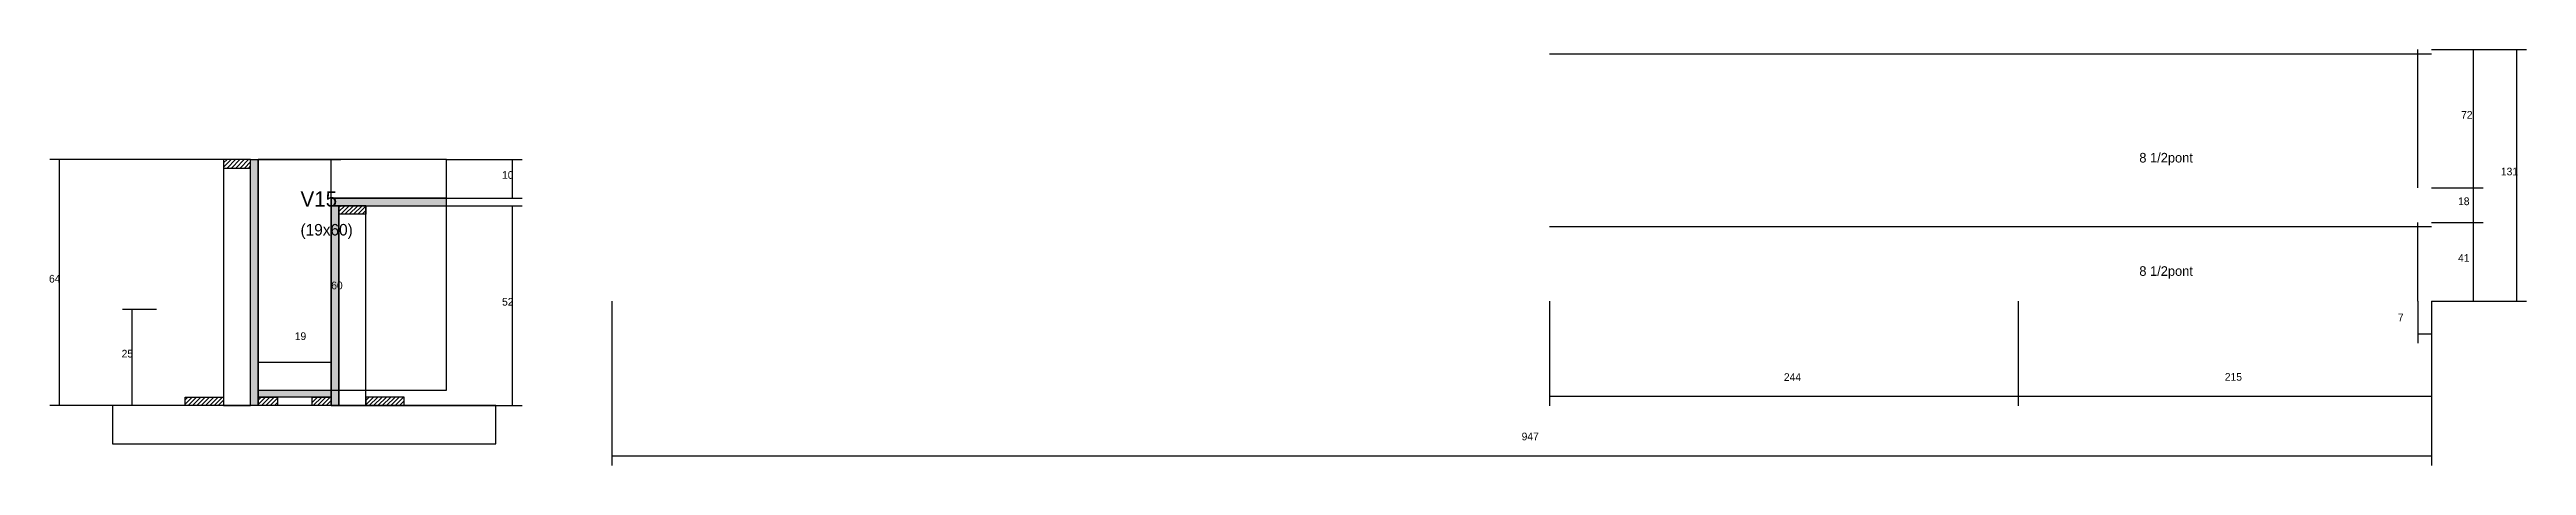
# Model space of a CAD drawing. Header units: metres. Extents: x -2848 to 21926, y -45195 to 1016.
# Drawn here: x 9469 to 10759, y -26530 to -26313 of the extents above; entities that cross this region are included whole.
import ezdxf

# ---------------------------------------------------------------- set-up
doc = ezdxf.new("R2010")
doc.units = ezdxf.units.M
for name, color, linetype in [('CONCRETO', 251, 'Continuous'), ('COTA', 4, 'Continuous'), ('Cota Seção (2x)', 4, 'Continuous'), ('Hachura', 253, 'Continuous'), ('Madeira', 126, 'Continuous'), ('NOMENCLATURA', 7, 'Continuous'), ('Painéis', 200, 'Continuous'), ('SARR_2.2x7', 40, 'Continuous'), ('Texto Seção', 7, 'Continuous')]:
    doc.layers.add(name, color=color, linetype=linetype)

msp = doc.modelspace()

# ---------------------------------------------------------------- texts
at = {"layer": 'COTA'}
for s, p in [('72', (10724.6, -26349.2)), ('10', (9704.9, -26380.5)), ('131', (10745.3, -26378.7)), ('18', (10723, -26394.2)), ('41', (10723, -26423.7)), ('64', (9469.1, -26434.5)), ('52', (9704.9, -26446.5)), ('7', (10691.7, -26454.6)), ('25', (9506.9, -26473.5)), ('244', (10372.1, -26485.7)), ('215', (10601.6, -26485.6)), ('947', (10235.6, -26516.6))]:
    msp.add_text(s, height=4, dxfattribs=at).set_placement(p)
at = {"layer": 'Cota Seção (2x)'}
for s, p in [('60', (9616, -26438)), ('19', (9597, -26464.4))]:
    msp.add_text(s, height=4, dxfattribs=at).set_placement(p)
at = {"layer": 'NOMENCLATURA'}
for p in [(10557.1, -26372), (10557.1, -26431)]:
    msp.add_text('8 1/2pont', height=5, dxfattribs=at).set_placement(p)
at = {"layer": 'Texto Seção'}
for s, height, p in [('V15', 8, (9600, -26395)), ('(19x60)', 6, (9600, -26410))]:
    msp.add_text(s, height=height, dxfattribs=at).set_placement(p)

# ---------------------------------------------------------------- hatches: boundary and pattern name
at = {"layer": 'Hachura'}
h = msp.add_hatch(dxfattribs=at)
h.set_pattern_fill('ANSI31', scale=0.5)
h.paths.add_polyline_path([(9560, -26370.5), (9560, -26374.9), (9560, -26374.9), (9574, -26374.9), (9574, -26374.9), (9574, -26370.5), (9574, -26370.5), (9560, -26370.5)])
h = msp.add_hatch(color=8, dxfattribs=at)
h.dxf.hatch_style = 1
h.paths.add_polyline_path([(9574, -26370.5), (9578, -26370.5), (9578, -26370.5), (9578, -26498.5), (9578, -26498.5), (9574, -26498.5), (9574, -26498.5), (9574, -26370.5)])
h = msp.add_hatch(color=8, dxfattribs=at)
h.dxf.hatch_style = 1
h.paths.add_polyline_path([(9676, -26394.5), (9676, -26390.5), (9676, -26390.5), (9616, -26390.5), (9616, -26390.5), (9616, -26394.5), (9616, -26394.5), (9676, -26394.5)])
h = msp.add_hatch(color=8, dxfattribs=at)
h.dxf.hatch_style = 1
h.paths.add_polyline_path([(9620, -26394.5), (9616, -26394.5), (9616, -26394.5), (9616, -26498.5), (9616, -26498.5), (9620, -26498.5), (9620, -26498.5), (9620, -26394.5)])
h = msp.add_hatch(dxfattribs=at)
h.set_pattern_fill('ANSI31', scale=0.5)
h.paths.add_polyline_path([(9634, -26394.5), (9634, -26398.9), (9634, -26398.9), (9620, -26398.9), (9620, -26398.9), (9620, -26394.5), (9620, -26394.5), (9634, -26394.5)])
h = msp.add_hatch(color=8, dxfattribs=at)
h.dxf.hatch_style = 1
h.paths.add_polyline_path([(9578, -26494.1), (9578, -26490.5), (9578, -26490.5), (9616, -26490.5), (9616, -26490.5), (9616, -26494.1), (9616, -26494.1), (9578, -26494.1)])
h = msp.add_hatch(dxfattribs=at)
h.set_pattern_fill('ANSI31', scale=0.5)
h.paths.add_polyline_path([(9540, -26498.5), (9540, -26494.1), (9540, -26494.1), (9560, -26494.1), (9560, -26494.1), (9560, -26498.5), (9560, -26498.5), (9540, -26498.5)])
h = msp.add_hatch(dxfattribs=at)
h.set_pattern_fill('ANSI31', scale=0.5)
h.paths.add_polyline_path([(9578, -26498.5), (9578, -26494.1), (9578, -26494.1), (9588, -26494.1), (9588, -26494.1), (9588, -26498.5), (9588, -26498.5), (9578, -26498.5)])
h = msp.add_hatch(dxfattribs=at)
h.set_pattern_fill('ANSI31', scale=0.5)
h.paths.add_polyline_path([(9606, -26498.5), (9606, -26494.1), (9606, -26494.1), (9616, -26494.1), (9616, -26494.1), (9616, -26498.5), (9616, -26498.5), (9606, -26498.5)])
h = msp.add_hatch(dxfattribs=at)
h.set_pattern_fill('ANSI31', scale=0.5)
h.paths.add_polyline_path([(9654, -26498.5), (9654, -26494.1), (9654, -26494.1), (9634, -26494.1), (9634, -26494.1), (9634, -26498.5), (9634, -26498.5), (9654, -26498.5)])

# ---------------------------------------------------------------- linework, layer by layer
at = {"layer": 'CONCRETO'}
for points in [[(9676, -26390.5), (9676, -26370.5), (9578, -26370.5), (9578, -26370.5), (9578, -26370.5), (9578, -26490.5), (9616, -26490.5), (9616, -26400.5), (9616, -26390.5)], [(9578, -26490.5), (9676, -26490.5), (9676, -26370.5), (9578, -26370.5)]]:
    msp.add_lwpolyline(points, close=True, dxfattribs=at)
at = {"layer": 'COTA'}
for p, q in [((10709.1, -26313.2), (10758.6, -26313.2)), ((10709.1, -26313.2), (10736.1, -26313.2)), ((10731.1, -26385.2), (10731.1, -26313.2)), ((10753.6, -26444.2), (10753.6, -26313.2)), ((9560, -26370.5), (9469.6, -26370.5)), ((9474.6, -26498.5), (9474.6, -26370.5)), ((9676, -26370.5), (9715.4, -26370.5)), ((9710.4, -26390.5), (9710.4, -26370.5)), ((9676, -26390.5), (9715.4, -26390.5)), ((10709.1, -26385.2), (10736.1, -26385.2)), ((10709.1, -26385.2), (10736.1, -26385.2)), ((10731.1, -26403.2), (10731.1, -26385.2)), ((9634, -26394.5), (9715.4, -26394.5)), ((9710.4, -26498.5), (9710.4, -26394.5)), ((10709.1, -26403.2), (10736.1, -26403.2)), ((10709.1, -26403.2), (10736.1, -26403.2)), ((10731.1, -26444.2), (10731.1, -26403.2)), ((9525, -26448.5), (9507.4, -26448.5)), ((9512.4, -26498.5), (9512.4, -26448.5)), ((9762.1, -26444.2), (9762.1, -26529.7)), ((10250.1, -26444.2), (10250.1, -26498.7)), ((10494.1, -26444.2), (10494.1, -26498.7)), ((10494.1, -26444.2), (10494.1, -26498.7)), ((10702.1, -26444.2), (10702.1, -26466.1)), ((10709.1, -26444.2), (10736.1, -26444.2)), ((10709.1, -26444.2), (10758.6, -26444.2)), ((10709.1, -26444.2), (10709.1, -26529.7)), ((10709.1, -26444.2), (10709.1, -26466.1)), ((10702.1, -26461.1), (10709.1, -26461.1)), ((10709.1, -26456.4), (10709.1, -26498.7)), ((9540, -26498.5), (9469.6, -26498.5)), ((9531.9, -26498.5), (9507.4, -26498.5)), ((9654, -26498.5), (9715.4, -26498.5)), ((10250.1, -26493.7), (10494.1, -26493.7)), ((10494.1, -26493.7), (10709.1, -26493.7)), ((9762.1, -26524.7), (10709.1, -26524.7))]:
    msp.add_line(p, q, dxfattribs=at)
at = {"layer": 'Cota Seção (2x)'}
for p, q in [((9578, -26370.5), (9621, -26370.5)), ((9616, -26490.5), (9616, -26370.5)), ((9578, -26490.5), (9578, -26470.9)), ((9578, -26475.9), (9616, -26475.9)), ((9616, -26490.5), (9616, -26470.9)), ((9578, -26490.5), (9621, -26490.5))]:
    msp.add_line(p, q, dxfattribs=at)
at = {"layer": 'Madeira'}
for points in [[(9560, -26370.5), (9560, -26374.9), (9574, -26374.9), (9574, -26370.5)], [(9560, -26498.5), (9574, -26498.5), (9574, -26370.5), (9560, -26370.5)], [(9634, -26394.5), (9634, -26398.9), (9620, -26398.9), (9620, -26394.5)], [(9634, -26394.5), (9620, -26394.5), (9620, -26498.5), (9634, -26498.5)], [(9502.1, -26518.5), (9701.7, -26518.5), (9701.7, -26498.5), (9502.1, -26498.5)], [(9540, -26498.5), (9540, -26494.1), (9560, -26494.1), (9560, -26498.5)], [(9578, -26498.5), (9578, -26494.1), (9588, -26494.1), (9588, -26498.5)], [(9606, -26498.5), (9606, -26494.1), (9616, -26494.1), (9616, -26498.5)], [(9654, -26498.5), (9654, -26494.1), (9634, -26494.1), (9634, -26498.5)]]:
    msp.add_lwpolyline(points, close=True, dxfattribs=at)
at = {"layer": 'Painéis'}
for p, q in [((9578, -26498.5), (9578, -26370.5)), ((9616, -26390.5), (9676, -26390.5)), ((9616, -26394.5), (9616, -26390.5)), ((9676, -26394.5), (9676, -26390.5)), ((9616, -26498.5), (9616, -26394.5)), ((9578, -26490.5), (9616, -26490.5)), ((9578, -26494.1), (9578, -26490.5)), ((9616, -26494.1), (9616, -26490.5))]:
    msp.add_line(p, q, dxfattribs=at)
for points in [[(9574, -26370.5), (9578, -26370.5), (9578, -26498.5), (9574, -26498.5)], [(9676, -26394.5), (9676, -26390.5), (9616, -26390.5), (9616, -26394.5)], [(9620, -26394.5), (9616, -26394.5), (9616, -26498.5), (9620, -26498.5)], [(9578, -26494.1), (9578, -26490.5), (9616, -26490.5), (9616, -26494.1)]]:
    msp.add_lwpolyline(points, close=True, dxfattribs=at)
at = {"layer": 'SARR_2.2x7'}
for p, q in [((10250.1, -26315.4), (10494.1, -26315.4)), ((10494.1, -26315.4), (10709.1, -26315.4)), ((10702.1, -26385.2), (10702.1, -26313.2)), ((10702.1, -26444.2), (10702.1, -26403.2)), ((10250.1, -26405.4), (10494.1, -26405.4)), ((10494.1, -26405.4), (10709.1, -26405.4))]:
    msp.add_line(p, q, dxfattribs=at)

msp.set_redraw_order([(e.dxf.handle, doc.entitydb.next_handle()) for e in msp.query("TEXT MTEXT ATTDEF DIMENSION ARC_DIMENSION")])  # texts and dimensions are drawn at this point

doc.saveas('drawing.dxf')
